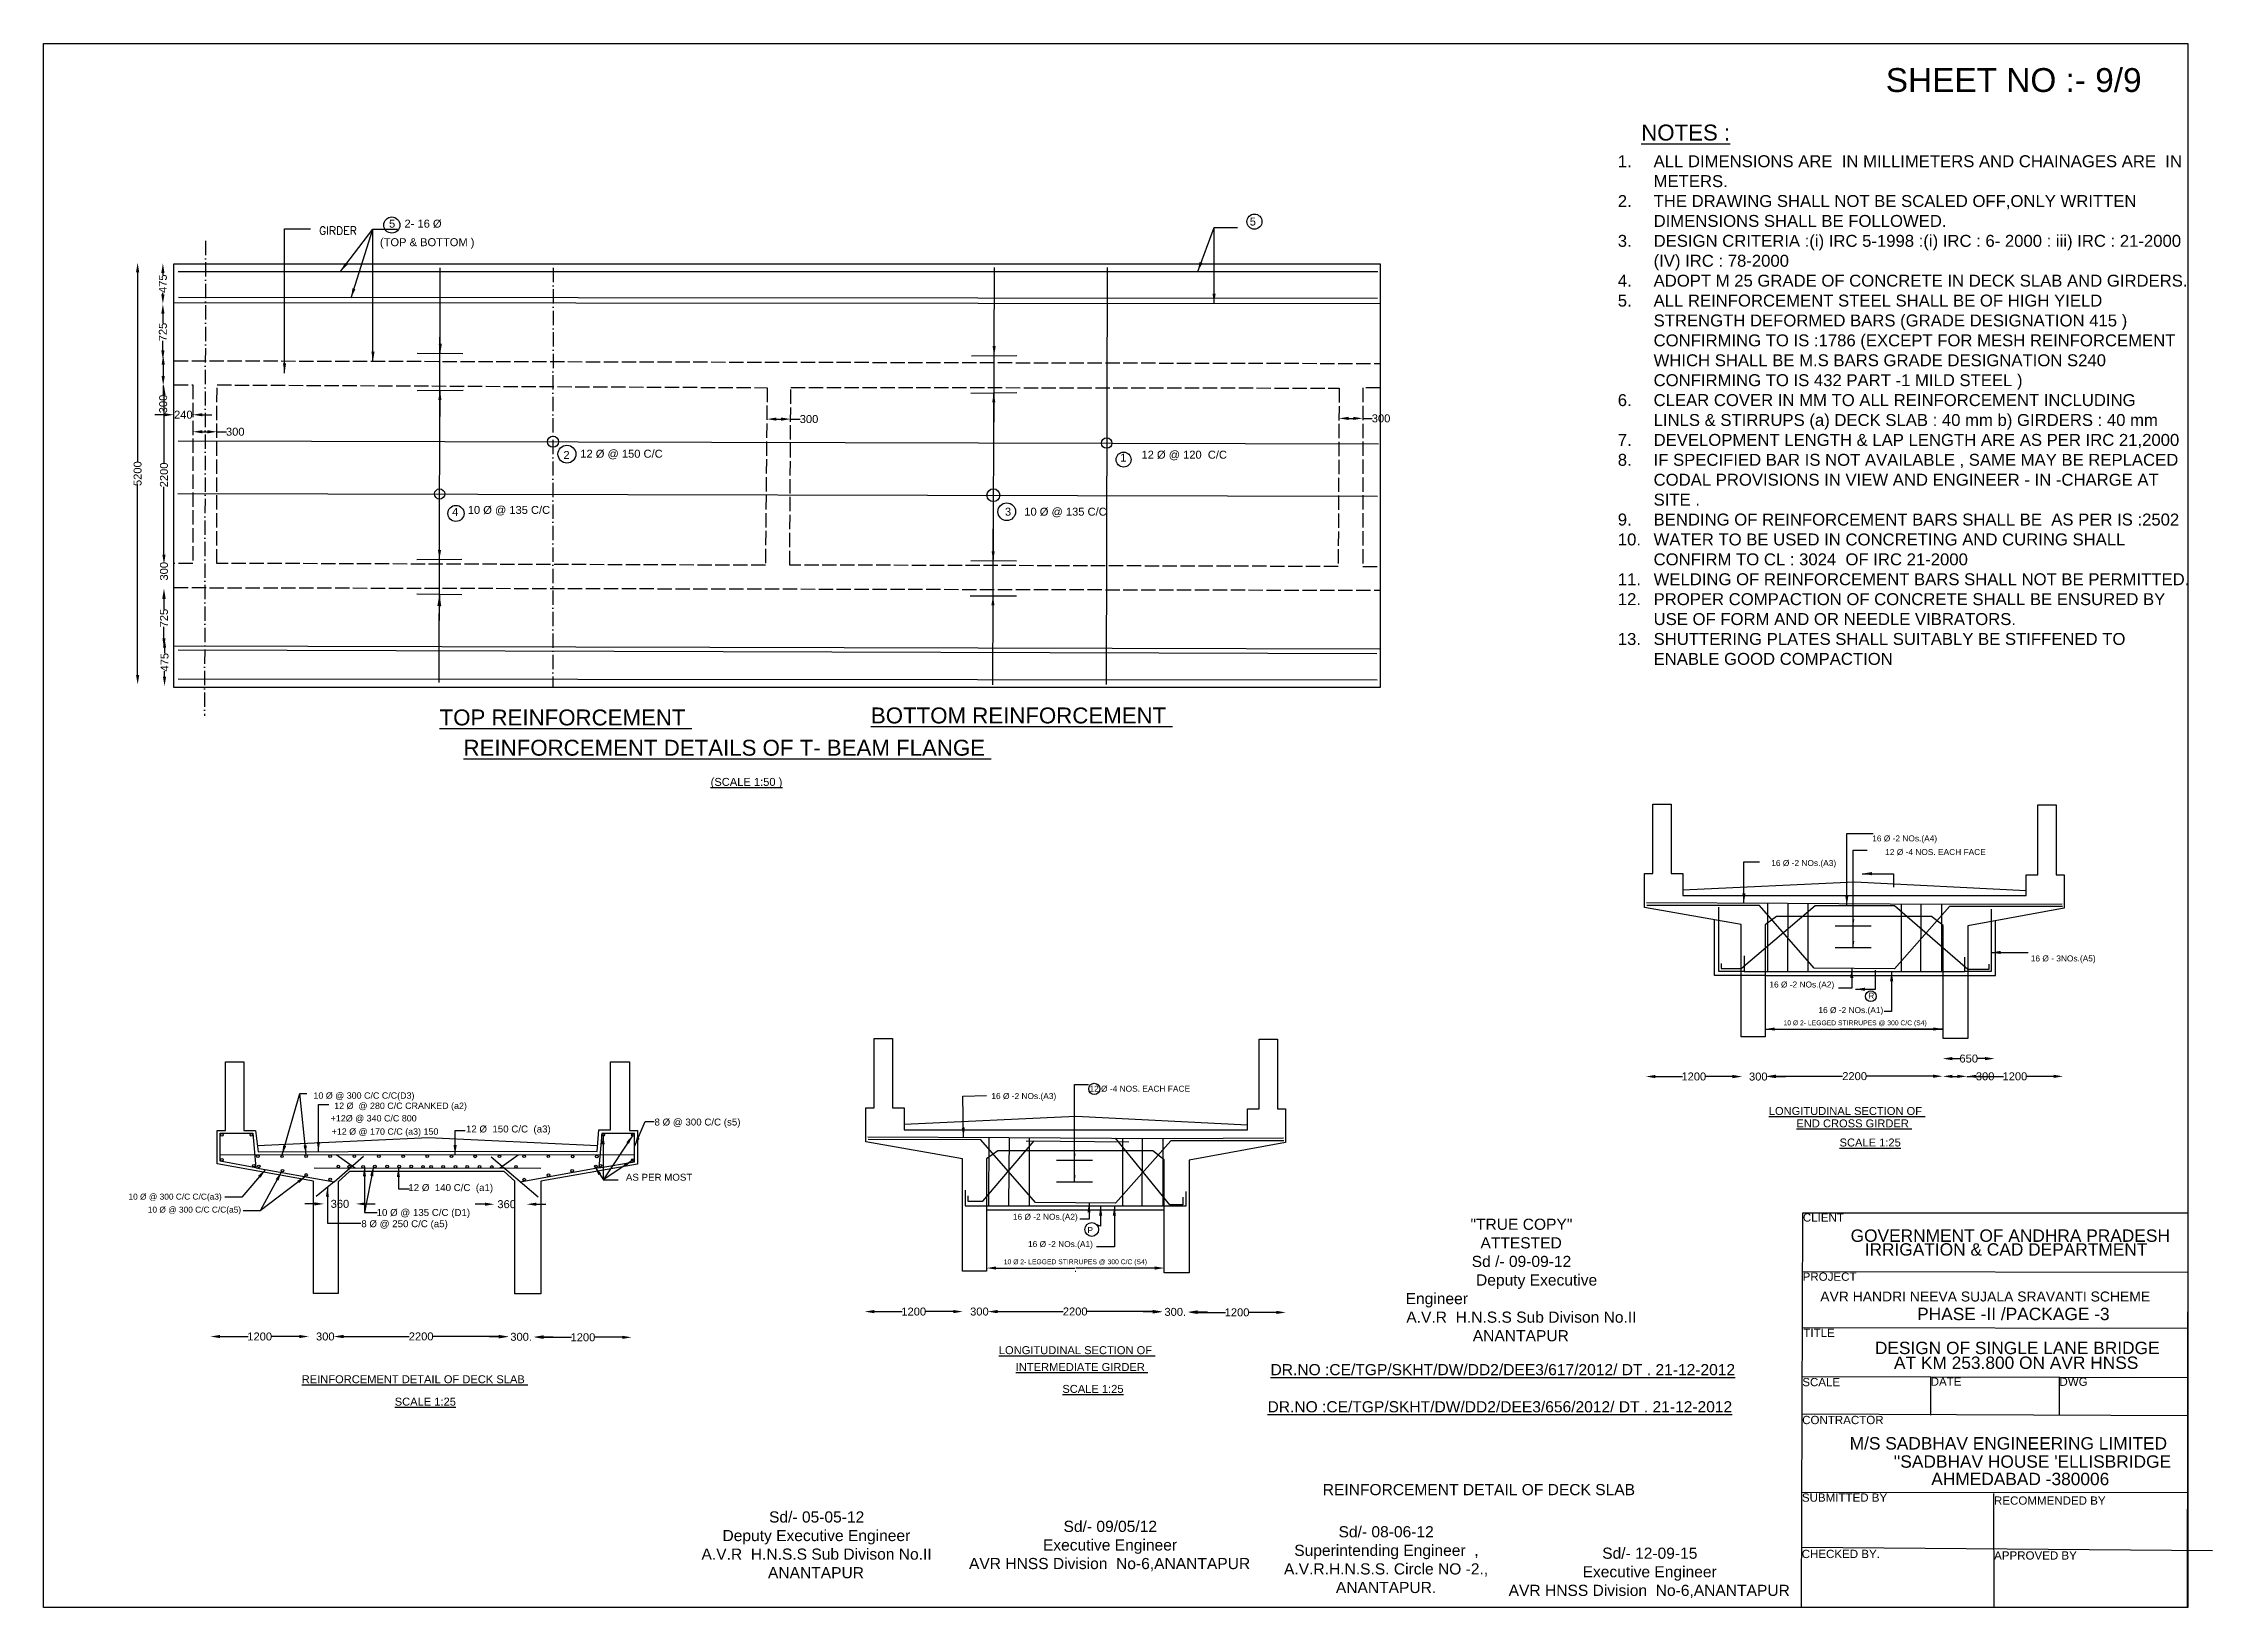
# Model space of a CAD drawing. Header units: millimetres. Extents: x 5124 to 2250965, y 2311 to 43897195.
# Drawn here: x 2223719 to 2250965, y 43877546 to 43897195 of the extents above.
import ezdxf

# ---------------------------------------------------------------- set-up
doc = ezdxf.new("R2010")
doc.units = ezdxf.units.MM
doc.header["$LTSCALE"] = 15
doc.header["$MEASUREMENT"] = 0
doc.linetypes.add('ACAD_ISO02W100', pattern=[15, 12, -3])
doc.linetypes.add('ACAD_ISO10W100', pattern=[18, 12, -3, 0, -3])
for name, color, linetype in [('DIMENSION', 7, 'Continuous'), ('DRAWING', 2, 'Continuous'), ('TEXT', 7, 'Continuous')]:
    doc.layers.add(name, color=color, linetype=linetype)
doc.styles.add('section', font='complex.shx', dxfattribs={"height": 100})
doc.styles.get("Standard").update_dxf_attribs({"font": 'arial.ttf', "height": 100})
doc.dimstyles.get("Standard").update_dxf_attribs({"dimtxt": 100, "dimasz": 100, "dimexe": 0.18, "dimexo": 0.0625, "dimgap": 0.09, "dimtad": 0, "dimdec": 0, "dimzin": 0, "dimdsep": 46, "dimtxsty": 'Standard', "dimcen": 0.09, "dimse1": 1, "dimse2": 1, "dimadec": 0, "dimazin": 0, "dimtfac": 1, "dimtdec": 0, "dimtofl": 0, "dimtmove": 0, "dimatfit": 3, "dimfxl": 1, "dimtolj": 1, "dimtzin": 0, "dimarcsym": 0})

msp = doc.modelspace()

# ---------------------------------------------------------------- texts
at = {"layer": 'DIMENSION', "color": 0}
for s, height, p in [('SHEET NO :- 9/9', 300, (2246860.4, 43896584.1)), ('%%UNOTES :', 200, (2243788.5, 43895974.7)), ('%%ULONGITUDINAL SECTION OF ', 100, (2245390.7, 43883734)), ('%%UEND CROSS GIRDER ', 100, (2245737.7, 43883578.3)), ('%%USCALE 1:25', 100, (2246279.8, 43883338.4))]:
    msp.add_text(s, height=height, dxfattribs=at).set_placement(p)
at = {"layer": 'DIMENSION', "color": 0, "insert": (2243344.2, 43895789.4), "char_height": 150, "attachment_point": 1}
msp.add_mtext_dynamic_manual_height_columns('\\pi-450,l600,t600;1.^IALL DIMENSIONS ARE  IN MILLIMETERS AND CHAINAGES ARE  IN METERS.\\P2.^ITHE DRAWING SHALL NOT BE SCALED OFF,ONLY WRITTEN DIMENSIONS SHALL BE FOLLOWED.\\P3.^IDESIGN CRITERIA :(i) IRC 5-1998 :(i) IRC : 6- 2000 : iii) IRC : 21-2000 (IV) IRC : 78-2000\\P4.^IADOPT M 25 GRADE OF CONCRETE IN DECK SLAB AND GIRDERS.\\P5.^IALL REINFORCEMENT STEEL SHALL BE OF HIGH YIELD STRENGTH DEFORMED BARS (GRADE DESIGNATION 415 ) CONFIRMING TO IS :1786 (EXCEPT FOR MESH REINFORCEMENT WHICH SHALL BE M.S BARS GRADE DESIGNATION S240 CONFIRMING TO IS 432 PART -1 MILD STEEL )\\P6.^ICLEAR COVER IN MM TO ALL REINFORCEMENT INCLUDING LINLS & STIRRUPS (a) DECK SLAB : 40 mm b) GIRDERS : 40 mm \\P7.^IDEVELOPMENT LENGTH & LAP LENGTH ARE AS PER IRC 21,2000\\P8.^IIF SPECIFIED BAR IS NOT AVAILABLE , SAME MAY BE REPLACED CODAL PROVISIONS IN VIEW AND ENGINEER - IN -CHARGE AT SITE .\\P9.^IBENDING OF REINFORCEMENT BARS SHALL BE  AS PER IS :2502\\P10.^IWATER TO BE USED IN CONCRETING AND CURING SHALL  CONFIRM TO CL : 3024  OF IRC 21-2000\\P11.^IWELDING OF REINFORCEMENT BARS SHALL NOT BE PERMITTED.\\P12.^IPROPER COMPACTION OF CONCRETE SHALL BE ENSURED BY USE OF FORM AND OR NEEDLE VIBRATORS.\\P13.^ISHUTTERING PLATES SHALL SUITABLY BE STIFFENED TO ENABLE GOOD COMPACTION ', width=7263.657, gutter_width=500, heights=[0], dxfattribs=at)
at = {"layer": 'TEXT', "color": 0, "style": 'section'}
msp.add_text('GIRDER ', height=100, dxfattribs=at).set_placement((2227180.9, 43894792.5))
at = {"layer": 'TEXT', "color": 0}
for s, height, p in [('5   2- 16 Ø', 100, (2228060.6, 43894880.2)), ('5', 100, (2238871.7, 43894906.9)), ('(TOP & BOTTOM )', 100, (2227946.6, 43894647.4)), ('12 Ø @ 150 C/C ', 100, (2230463.2, 43891990.3)), ('2', 100, (2230250.7, 43891973.9)), ('1', 100, (2237244.7, 43891940.8)), ('12 Ø @ 120  C/C ', 100, (2237512.1, 43891978.1)), ('4', 100, (2228853.5, 43891260)), ('10 Ø @ 135 C/C ', 100, (2229049.6, 43891284.1)), ('3', 100, (2235796.7, 43891262.1)), ('10 Ø @ 135 C/C', 100, (2236040, 43891262.1)), ('%%UTOP REINFORCEMENT ', 200, (2228696, 43888627.4)), ('%%UBOTTOM REINFORCEMENT ', 200, (2234113.2, 43888652.5)), ('%%UREINFORCEMENT DETAILS OF T- BEAM FLANGE ', 200, (2228996.6, 43888247.2)), ('%%U(SCALE 1:50 )', 100, (2232100.3, 43887867.9)), ('16 Ø -2 NOs.(A4)', 75, (2246689.9, 43887170.2)), ('16 Ø -2 NOs.(A3)', 75, (2245422.1, 43886861.2)), ('12 Ø -4 NOS. EACH FACE ', 75, (2246852.9, 43886999.3)), ('16 Ø - 3NOs.(A5)', 75, (2248681.5, 43885662.8)), ('16 Ø -2 NOs.(A2)', 75, (2245398.2, 43885335.3)), ('16 Ø -2 NOs.(A1)', 75, (2246013.9, 43885013.8)), ('R', 75, (2246640.6, 43885194.2)), ('10 Ø 2- LEGGED STIRRUPES @ 300 C/C (S4)', 60.779, (2245576, 43884861)), ('10 Ø @ 300 C/C C/C(D3) ', 80, (2227111.5, 43883938.2)), ('16 Ø -2 NOs.(A3)', 75, (2235625.9, 43883933.8)), ('12 Ø -4 NOS. EACH FACE ', 75, (2236858.5, 43884026.6)), ('+12Ø @ 340 C/C 800', 80, (2227328.1, 43883652.5)), ('12 Ø  @ 280 C/C CRANKED (a2)', 80, (2227372.7, 43883809.8)), ('8 Ø @ 300 C/C (s5) ', 87.363, (2231395, 43883601.6)), ('+12 Ø @ 170 C/C (a3) 150 ', 80, (2227339.8, 43883485.7)), ('12 Ø  150 C/C  (a3)', 87.363, (2229026.7, 43883514.3)), ('12 Ø  140 C/C  (a1)', 87.363, (2228303.2, 43882778)), ('AS PER MOST ', 87.363, (2231036, 43882908)), ('10 Ø @ 300 C/C C/C(a3) ', 75, (2224787.7, 43882670.8)), ('10 Ø @ 300 C/C C/C(a5) ', 75, (2225030.6, 43882507.5)), ('10 Ø @ 135 C/C (D1) ', 87.363, (2227904.2, 43882465.5)), ('8 Ø @ 250 C/C (a5) ', 87.363, (2227712.5, 43882324.3)), ('16 Ø -2 NOs.(A2)', 75, (2235896.3, 43882417.7)), ('P', 75, (2236832.7, 43882250.6)), ('CLIENT ', 103.77, (2245818.9, 43882394.8)), ('GOVERNMENT OF ANDHRA PRADESH ', 155.659, (2246418.5, 43882140.4)), ('16 Ø -2 NOs.(A1)', 75, (2236086.5, 43882074.7)), ('IRRIGATION & CAD DEPARTMENT ', 155.659, (2246595, 43881967)), ('10 Ø 2- LEGGED STIRRUPES @ 300 C/C (S4)', 60.779, (2235782, 43881859.5)), ('PROJECT ', 103.77, (2245816.3, 43881651.1)), ('AVR HANDRI NEEVA SUJALA SRAVANTI SCHEME ', 125, (2246037.4, 43881391.1)), ('PHASE -II /PACKAGE -3', 155.659, (2247254.6, 43881156.9)), ('TITLE ', 103.77, (2245824.6, 43880945.5)), ('%%ULONGITUDINAL SECTION OF ', 100, (2235719.9, 43880729.7)), ('DESIGN OF SINGLE LANE BRIDGE ', 155.659, (2246723.3, 43880730.2)), ('AT KM 253.800 ON AVR HNSS', 155.659, (2246963.2, 43880544.2)), ('%%UREINFORCEMENT DETAIL OF DECK SLAB ', 100, (2226963.9, 43880364.3)), ('%%UINTERMEDIATE GIRDER ', 100, (2235932.3, 43880517.6)), ('%%UDR.NO :CE/TGP/SKHT/DW/DD2/DEE3/617/2012/ DT . 21-12-2012', 139.987, (2239132.5, 43880465)), ('SCALE ', 103.77, (2245811.7, 43880326.8)), ('DATE ', 103.77, (2247424.2, 43880332.9)), ('DWG', 103.77, (2249041.9, 43880331.5)), ('%%USCALE 1:25', 100, (2228132.2, 43880082.8)), ('%%USCALE 1:25', 100, (2236517.7, 43880243.1)), ('%%UDR.NO :CE/TGP/SKHT/DW/DD2/DEE3/656/2012/ DT . 21-12-2012', 139.987, (2239095.3, 43879998.8)), ('CONTRACTOR', 103.77, (2245810.1, 43879850.6)), ('M/S SADBHAV ENGINEERING LIMITED ', 155.659, (2246406.5, 43879531.5)), ("''SADBHAV HOUSE 'ELLISBRIDGE ", 155.659, (2246960, 43879302.9)), ('REINFORCEMENT DETAIL OF DECK SLAB ', 139.987, (2239788.7, 43878958.1)), ('AHMEDABAD -380006', 155.659, (2247431.6, 43879083.9)), ('SUBMITTED BY ', 103.772, (2245806.7, 43878876.1)), ('RECOMMENDED BY', 103.772, (2248219.7, 43878838.3)), ('CHECKED BY.', 103.772, (2245804.2, 43878168.3)), ('APPROVED BY ', 103.772, (2248221, 43878148.8))]:
    msp.add_text(s, height=height, dxfattribs=at).set_placement(p)
at = {"layer": 'TEXT', "color": 0, "char_height": 140, "attachment_point": 1}
for s, insert, width in [('\\A1;\\pi814.75;"TRUE COPY" \\P\\pi940.09;ATTESTED  \\P\\pi830.03;{\\C256;Sd /- 09-09-12\\P\\pi237.51; }Deputy Executive Engineer  \\P\\pi8.7928;A.V.R  H.N.S.S Sub Divison No.II \\P\\pi843.73;ANANTAPUR ', (2240829.4, 43882431.2), 2891.215), ('\\pi857.2;Sd/- 05-05-12\\P\\pi272.22;Deputy Executive Engineer  \\P\\pi8.7928;A.V.R  H.N.S.S Sub Divison No.II \\P\\pi843.73;ANANTAPUR ', (2231976.6, 43878754.6), 2891.215), ('\\pi1187.9;Sd/- 09/05/12\\P\\pi929.32;Executive Engineer\\P\\pi0.7;AVR HNSS Division  No-6,ANANTAPUR ', (2235344.5, 43878636.3), 3531.004), ('\\pi685.95;Sd/- 08-06-12\\P\\pi129.43;Superintending Engineer  , \\P\\pi0.7;A.V.R.H.N.S.S. Circle NO -2., \\P\\pi652.57;ANANTAPUR.', (2239300.9, 43878568.8), 2548.712), ('\\pi1175.9;Sd/- 12-09-15\\P\\pi929.32;Executive Engineer\\P\\pi0.7;AVR HNSS Division  No-6,ANANTAPUR ', (2242122.6, 43878299.3), 3531.004)]:
    msp.add_mtext(s, dxfattribs=dict(at, insert=insert, width=width))

# ---------------------------------------------------------------- blocks, each defined once
blk = doc.blocks.new('*D4')
at = {"layer": 'Defpoints', "color": 0, "transparency": 16777216}
for p in [(2243845, 43884210), (2245054, 43884217), (2245054, 43884210)]:
    blk.add_point(p, dxfattribs=at)
at = {"layer": 'DIMENSION', "color": 0, "lineweight": -2, "transparency": 16777216}
for p, q in [((2243965, 43884217), (2244305, 43884217)), ((2244934, 43884217), (2244594, 43884217))]:
    blk.add_line(p, q, dxfattribs=at)
at = {"layer": 'DIMENSION', "color": 0, "transparency": 16777216}
for points in [[(2243965, 43884237), (2243965, 43884197), (2243845, 43884217)], [(2244934, 43884237), (2244934, 43884197), (2245054, 43884217)]]:
    blk.add_solid(points, dxfattribs=at)
at = {"layer": 'DIMENSION', "color": 0, "transparency": 16777216, "insert": (2244449, 43884217), "char_height": 100, "attachment_point": 5}
blk.add_mtext('\\A1;1200', dxfattribs=at)
blk = doc.blocks.new('*D5')
at = {"layer": 'Defpoints', "color": 0, "transparency": 16777216}
for p in [(2245054, 43884210), (2245362, 43884216), (2245362, 43884210)]:
    blk.add_point(p, dxfattribs=at)
at = {"layer": 'DIMENSION', "color": 0, "lineweight": -2, "transparency": 16777216}
for p, q in [((2244934, 43884216), (2244814, 43884216)), ((2245482, 43884216), (2245602, 43884216))]:
    blk.add_line(p, q, dxfattribs=at)
at = {"layer": 'DIMENSION', "color": 0, "transparency": 16777216}
for points in [[(2244934, 43884236), (2244934, 43884196), (2245054, 43884216)], [(2245482, 43884236), (2245482, 43884196), (2245362, 43884216)]]:
    blk.add_solid(points, dxfattribs=at)
at = {"layer": 'DIMENSION', "color": 0, "transparency": 16777216, "insert": (2245259, 43884216), "char_height": 100, "attachment_point": 5}
blk.add_mtext('\\A1;300', dxfattribs=at)
blk = doc.blocks.new('*D6')
at = {"layer": 'Defpoints', "color": 0, "transparency": 16777216}
for p in [(2245362, 43884216), (2247575, 43884221), (2247575, 43884216)]:
    blk.add_point(p, dxfattribs=at)
at = {"layer": 'DIMENSION', "color": 0, "lineweight": -2, "transparency": 16777216}
for p, q in [((2245482, 43884221), (2246318, 43884221)), ((2247455, 43884221), (2246619, 43884221))]:
    blk.add_line(p, q, dxfattribs=at)
at = {"layer": 'DIMENSION', "color": 0, "transparency": 16777216}
for points in [[(2245482, 43884241), (2245482, 43884201), (2245362, 43884221)], [(2247455, 43884241), (2247455, 43884201), (2247575, 43884221)]]:
    blk.add_solid(points, dxfattribs=at)
at = {"layer": 'DIMENSION', "color": 0, "transparency": 16777216, "insert": (2246469, 43884221), "char_height": 100, "attachment_point": 5}
blk.add_mtext('\\A1;2200', dxfattribs=at)
blk = doc.blocks.new('*D7')
at = {"layer": 'Defpoints', "color": 0, "transparency": 16777216}
for p in [(2247575, 43884216), (2247877, 43884219), (2247877, 43884216)]:
    blk.add_point(p, dxfattribs=at)
at = {"layer": 'DIMENSION', "color": 0, "lineweight": -2, "transparency": 16777216}
for p, q in [((2247695, 43884219), (2247757, 43884219)), ((2247877, 43884219), (2247997, 43884219))]:
    blk.add_line(p, q, dxfattribs=at)
at = {"layer": 'DIMENSION', "color": 0, "transparency": 16777216}
for points in [[(2247695, 43884239), (2247695, 43884199), (2247575, 43884219)], [(2247757, 43884239), (2247757, 43884199), (2247877, 43884219)]]:
    blk.add_solid(points, dxfattribs=at)
at = {"layer": 'DIMENSION', "color": 0, "transparency": 16777216, "insert": (2248108, 43884219), "char_height": 100, "attachment_point": 5}
blk.add_mtext('\\A1;300', dxfattribs=at)
blk = doc.blocks.new('*D8')
at = {"layer": 'Defpoints', "color": 0, "transparency": 16777216}
for p in [(2247877, 43884219), (2249087, 43884219), (2249087, 43884219)]:
    blk.add_point(p, dxfattribs=at)
at = {"layer": 'DIMENSION', "color": 0, "lineweight": -2, "transparency": 16777216}
for p, q in [((2247997, 43884219), (2248337, 43884219)), ((2248967, 43884219), (2248627, 43884219))]:
    blk.add_line(p, q, dxfattribs=at)
at = {"layer": 'DIMENSION', "color": 0, "transparency": 16777216}
for points in [[(2247997, 43884239), (2247997, 43884199), (2247877, 43884219)], [(2248967, 43884239), (2248967, 43884199), (2249087, 43884219)]]:
    blk.add_solid(points, dxfattribs=at)
at = {"layer": 'DIMENSION', "color": 0, "transparency": 16777216, "insert": (2248482, 43884219), "char_height": 100, "attachment_point": 5}
blk.add_mtext('\\A1;1200', dxfattribs=at)
blk = doc.blocks.new('*D9')
at = {"layer": 'Defpoints', "color": 0, "transparency": 16777216}
for p in [(2247575, 43884444), (2248228, 43884444), (2248228, 43884442)]:
    blk.add_point(p, dxfattribs=at)
at = {"layer": 'DIMENSION', "color": 0, "lineweight": -2, "transparency": 16777216}
for p, q in [((2247695, 43884442), (2247791, 43884442)), ((2248108, 43884442), (2248012, 43884442))]:
    blk.add_line(p, q, dxfattribs=at)
at = {"layer": 'DIMENSION', "color": 0, "transparency": 16777216}
for points in [[(2247695, 43884462), (2247695, 43884422), (2247575, 43884442)], [(2248108, 43884462), (2248108, 43884422), (2248228, 43884442)]]:
    blk.add_solid(points, dxfattribs=at)
at = {"layer": 'DIMENSION', "color": 0, "transparency": 16777216, "insert": (2247902, 43884442), "char_height": 100, "attachment_point": 5}
blk.add_mtext('\\A1;650', dxfattribs=at)
blk = doc.blocks.new('*D10')
at = {"layer": 'Defpoints', "color": 0, "transparency": 16777216}
for p in [(2234035, 43881264), (2235268, 43881264), (2235268, 43881264)]:
    blk.add_point(p, dxfattribs=at)
at = {"layer": 'DIMENSION', "color": 0, "lineweight": -2, "transparency": 16777216}
for p, q in [((2234155, 43881264), (2234507, 43881264)), ((2235148, 43881264), (2234796, 43881264))]:
    blk.add_line(p, q, dxfattribs=at)
at = {"layer": 'DIMENSION', "color": 0, "transparency": 16777216}
for points in [[(2234155, 43881284), (2234155, 43881244), (2234035, 43881264)], [(2235148, 43881284), (2235148, 43881244), (2235268, 43881264)]]:
    blk.add_solid(points, dxfattribs=at)
at = {"layer": 'DIMENSION', "color": 0, "transparency": 16777216, "insert": (2234651, 43881264), "char_height": 100, "attachment_point": 5}
blk.add_mtext('\\A1;1200', dxfattribs=at)
blk = doc.blocks.new('*D11')
at = {"layer": 'Defpoints', "color": 0, "transparency": 16777216}
for p in [(2235268, 43881264), (2235578, 43881264), (2235578, 43881264)]:
    blk.add_point(p, dxfattribs=at)
at = {"layer": 'DIMENSION', "color": 0, "lineweight": -2, "transparency": 16777216}
for p, q in [((2235148, 43881264), (2235028, 43881264)), ((2235698, 43881264), (2235818, 43881264))]:
    blk.add_line(p, q, dxfattribs=at)
at = {"layer": 'DIMENSION', "color": 0, "transparency": 16777216}
for points in [[(2235148, 43881284), (2235148, 43881244), (2235268, 43881264)], [(2235698, 43881284), (2235698, 43881244), (2235578, 43881264)]]:
    blk.add_solid(points, dxfattribs=at)
at = {"layer": 'DIMENSION', "color": 0, "transparency": 16777216, "insert": (2235476, 43881264), "char_height": 100, "attachment_point": 5}
blk.add_mtext('\\A1;300', dxfattribs=at)
blk = doc.blocks.new('*D12')
at = {"layer": 'Defpoints', "color": 0, "transparency": 16777216}
for p in [(2235586, 43881265), (2237773, 43881265), (2237773, 43881265)]:
    blk.add_point(p, dxfattribs=at)
at = {"layer": 'DIMENSION', "color": 0, "lineweight": -2, "transparency": 16777216}
for p, q in [((2235706, 43881265), (2236529, 43881265)), ((2237653, 43881265), (2236830, 43881265))]:
    blk.add_line(p, q, dxfattribs=at)
at = {"layer": 'DIMENSION', "color": 0, "transparency": 16777216}
for points in [[(2235706, 43881285), (2235706, 43881245), (2235586, 43881265)], [(2237653, 43881285), (2237653, 43881245), (2237773, 43881265)]]:
    blk.add_solid(points, dxfattribs=at)
at = {"layer": 'DIMENSION', "color": 0, "transparency": 16777216, "insert": (2236679, 43881265), "char_height": 100, "attachment_point": 5}
blk.add_mtext('\\A1;2200', dxfattribs=at)
blk = doc.blocks.new('*D13')
at = {"layer": 'Defpoints', "color": 0, "transparency": 16777216}
for p in [(2237773, 43881265), (2238099, 43881265), (2238099, 43881260)]:
    blk.add_point(p, dxfattribs=at)
at = {"layer": 'DIMENSION', "color": 0, "lineweight": -2, "transparency": 16777216}
for p, q in [((2237653, 43881260), (2237533, 43881260)), ((2238219, 43881260), (2238339, 43881260))]:
    blk.add_line(p, q, dxfattribs=at)
at = {"layer": 'DIMENSION', "color": 0, "transparency": 16777216}
for points in [[(2237653, 43881280), (2237653, 43881240), (2237773, 43881260)], [(2238219, 43881280), (2238219, 43881240), (2238099, 43881260)]]:
    blk.add_solid(points, dxfattribs=at)
at = {"layer": 'DIMENSION', "color": 0, "transparency": 16777216, "insert": (2237936, 43881260), "char_height": 100, "attachment_point": 5}
blk.add_mtext('\\A1;300.', dxfattribs=at)
blk = doc.blocks.new('*D14')
at = {"layer": 'Defpoints', "color": 0, "transparency": 16777216}
for p in [(2238099, 43881260), (2239324, 43881260), (2239324, 43881254)]:
    blk.add_point(p, dxfattribs=at)
at = {"layer": 'DIMENSION', "color": 0, "lineweight": -2, "transparency": 16777216}
for p, q in [((2238219, 43881254), (2238567, 43881254)), ((2239204, 43881254), (2238856, 43881254))]:
    blk.add_line(p, q, dxfattribs=at)
at = {"layer": 'DIMENSION', "color": 0, "transparency": 16777216}
for points in [[(2238219, 43881274), (2238219, 43881234), (2238099, 43881254)], [(2239204, 43881274), (2239204, 43881234), (2239324, 43881254)]]:
    blk.add_solid(points, dxfattribs=at)
at = {"layer": 'DIMENSION', "color": 0, "transparency": 16777216, "insert": (2238712, 43881254), "char_height": 100, "attachment_point": 5}
blk.add_mtext('\\A1;1200', dxfattribs=at)
blk = doc.blocks.new('*D15')
at = {"layer": 'Defpoints', "color": 0, "transparency": 16777216}
for p in [(2225819, 43880951), (2227052, 43880951), (2227052, 43880951)]:
    blk.add_point(p, dxfattribs=at)
at = {"layer": 'DIMENSION', "color": 0, "lineweight": -2, "transparency": 16777216}
for p, q in [((2225939, 43880951), (2226291, 43880951)), ((2226932, 43880951), (2226580, 43880951))]:
    blk.add_line(p, q, dxfattribs=at)
at = {"layer": 'DIMENSION', "color": 0, "transparency": 16777216}
for points in [[(2225939, 43880971), (2225939, 43880931), (2225819, 43880951)], [(2226932, 43880971), (2226932, 43880931), (2227052, 43880951)]]:
    blk.add_solid(points, dxfattribs=at)
at = {"layer": 'DIMENSION', "color": 0, "transparency": 16777216, "insert": (2226436, 43880951), "char_height": 100, "attachment_point": 5}
blk.add_mtext('\\A1;1200', dxfattribs=at)
blk = doc.blocks.new('*D16')
at = {"layer": 'Defpoints', "color": 0, "transparency": 16777216}
for p in [(2227052, 43880951), (2227362, 43880951), (2227362, 43880951)]:
    blk.add_point(p, dxfattribs=at)
at = {"layer": 'DIMENSION', "color": 0, "lineweight": -2, "transparency": 16777216}
for p, q in [((2226932, 43880951), (2226812, 43880951)), ((2227482, 43880951), (2227602, 43880951))]:
    blk.add_line(p, q, dxfattribs=at)
at = {"layer": 'DIMENSION', "color": 0, "transparency": 16777216}
for points in [[(2226932, 43880971), (2226932, 43880931), (2227052, 43880951)], [(2227482, 43880971), (2227482, 43880931), (2227362, 43880951)]]:
    blk.add_solid(points, dxfattribs=at)
at = {"layer": 'DIMENSION', "color": 0, "transparency": 16777216, "insert": (2227260, 43880951), "char_height": 100, "attachment_point": 5}
blk.add_mtext('\\A1;300', dxfattribs=at)
blk = doc.blocks.new('*D17')
at = {"layer": 'Defpoints', "color": 0, "transparency": 16777216}
for p in [(2227370, 43880952), (2229557, 43880952), (2229557, 43880952)]:
    blk.add_point(p, dxfattribs=at)
at = {"layer": 'DIMENSION', "color": 0, "lineweight": -2, "transparency": 16777216}
for p, q in [((2227490, 43880952), (2228314, 43880952)), ((2229437, 43880952), (2228614, 43880952))]:
    blk.add_line(p, q, dxfattribs=at)
at = {"layer": 'DIMENSION', "color": 0, "transparency": 16777216}
for points in [[(2227490, 43880972), (2227490, 43880932), (2227370, 43880952)], [(2229437, 43880972), (2229437, 43880932), (2229557, 43880952)]]:
    blk.add_solid(points, dxfattribs=at)
at = {"layer": 'DIMENSION', "color": 0, "transparency": 16777216, "insert": (2228464, 43880952), "char_height": 100, "attachment_point": 5}
blk.add_mtext('\\A1;2200', dxfattribs=at)
blk = doc.blocks.new('*D18')
at = {"layer": 'Defpoints', "color": 0, "transparency": 16777216}
for p in [(2229557, 43880952), (2229883, 43880952), (2229883, 43880947)]:
    blk.add_point(p, dxfattribs=at)
at = {"layer": 'DIMENSION', "color": 0, "lineweight": -2, "transparency": 16777216}
for p, q in [((2229437, 43880947), (2229317, 43880947)), ((2230003, 43880947), (2230123, 43880947))]:
    blk.add_line(p, q, dxfattribs=at)
at = {"layer": 'DIMENSION', "color": 0, "transparency": 16777216}
for points in [[(2229437, 43880967), (2229437, 43880927), (2229557, 43880947)], [(2230003, 43880967), (2230003, 43880927), (2229883, 43880947)]]:
    blk.add_solid(points, dxfattribs=at)
at = {"layer": 'DIMENSION', "color": 0, "transparency": 16777216, "insert": (2229720, 43880947), "char_height": 100, "attachment_point": 5}
blk.add_mtext('\\A1;300.', dxfattribs=at)
blk = doc.blocks.new('*D19')
at = {"layer": 'Defpoints', "color": 0, "transparency": 16777216}
for p in [(2229883, 43880947), (2231109, 43880947), (2231109, 43880941)]:
    blk.add_point(p, dxfattribs=at)
at = {"layer": 'DIMENSION', "color": 0, "lineweight": -2, "transparency": 16777216}
for p, q in [((2230003, 43880941), (2230352, 43880941)), ((2230989, 43880941), (2230641, 43880941))]:
    blk.add_line(p, q, dxfattribs=at)
at = {"layer": 'DIMENSION', "color": 0, "transparency": 16777216}
for points in [[(2230003, 43880961), (2230003, 43880921), (2229883, 43880941)], [(2230989, 43880961), (2230989, 43880921), (2231109, 43880941)]]:
    blk.add_solid(points, dxfattribs=at)
at = {"layer": 'DIMENSION', "color": 0, "transparency": 16777216, "insert": (2230496, 43880941), "char_height": 100, "attachment_point": 5}
blk.add_mtext('\\A1;1200', dxfattribs=at)
blk = doc.blocks.new('*D20')
at = {"layer": 'Defpoints', "color": 0, "transparency": 16777216}
for p in [(2227243, 43882603), (2227645, 43882617), (2227645, 43882617)]:
    blk.add_point(p, dxfattribs=at)
at = {"layer": 'DIMENSION', "color": 0, "lineweight": -2, "transparency": 16777216}
for p, q in [((2227123, 43882617), (2227003, 43882617)), ((2227765, 43882617), (2227885, 43882617))]:
    blk.add_line(p, q, dxfattribs=at)
at = {"layer": 'DIMENSION', "color": 0, "transparency": 16777216}
for points in [[(2227123, 43882637), (2227123, 43882597), (2227243, 43882617)], [(2227765, 43882637), (2227765, 43882597), (2227645, 43882617)]]:
    blk.add_solid(points, dxfattribs=at)
at = {"layer": 'DIMENSION', "color": 0, "transparency": 16777216, "insert": (2227444, 43882617), "char_height": 100, "attachment_point": 5}
blk.add_mtext('\\A1;360', dxfattribs=at)
blk = doc.blocks.new('*D21')
at = {"layer": 'Defpoints', "color": 0, "transparency": 16777216}
for p in [(2229384, 43882596), (2229789, 43882620), (2229789, 43882613)]:
    blk.add_point(p, dxfattribs=at)
at = {"layer": 'DIMENSION', "color": 0, "lineweight": -2, "transparency": 16777216}
for p, q in [((2229264, 43882613), (2229144, 43882613)), ((2229909, 43882613), (2230029, 43882613))]:
    blk.add_line(p, q, dxfattribs=at)
at = {"layer": 'DIMENSION', "color": 0, "transparency": 16777216}
for points in [[(2229264, 43882633), (2229264, 43882593), (2229384, 43882613)], [(2229909, 43882633), (2229909, 43882593), (2229789, 43882613)]]:
    blk.add_solid(points, dxfattribs=at)
at = {"layer": 'DIMENSION', "color": 0, "transparency": 16777216, "insert": (2229538, 43882613), "char_height": 100, "attachment_point": 5}
blk.add_mtext('\\A1;360', dxfattribs=at)
blk = doc.blocks.new('*D22')
at = {"layer": 'Defpoints', "color": 0, "transparency": 16777216}
for p in [(2225234, 43894431), (2225220, 43893921), (2225224, 43893921)]:
    blk.add_point(p, dxfattribs=at)
at = {"layer": 'DIMENSION', "color": 0, "lineweight": -2, "transparency": 16777216}
for p, q in [((2225220, 43894311), (2225220, 43894289)), ((2225220, 43894041), (2225220, 43894063))]:
    blk.add_line(p, q, dxfattribs=at)
at = {"layer": 'DIMENSION', "color": 0, "transparency": 16777216}
for points in [[(2225200, 43894311), (2225240, 43894311), (2225220, 43894431)], [(2225200, 43894041), (2225240, 43894041), (2225220, 43893921)]]:
    blk.add_solid(points, dxfattribs=at)
at = {"layer": 'DIMENSION', "color": 0, "transparency": 16777216, "insert": (2225220, 43894176), "char_height": 100, "attachment_point": 5, "rotation": 90}
blk.add_mtext('\\A1;475', dxfattribs=at)
blk = doc.blocks.new('*D23')
at = {"layer": 'Defpoints', "color": 0, "transparency": 16777216}
for p in [(2225220, 43893921), (2225220, 43893218), (2225220, 43893218)]:
    blk.add_point(p, dxfattribs=at)
at = {"layer": 'DIMENSION', "color": 0, "lineweight": -2, "transparency": 16777216}
for p, q in [((2225220, 43893801), (2225220, 43893680)), ((2225220, 43893338), (2225220, 43893459))]:
    blk.add_line(p, q, dxfattribs=at)
at = {"layer": 'DIMENSION', "color": 0, "transparency": 16777216}
for points in [[(2225200, 43893801), (2225240, 43893801), (2225220, 43893921)], [(2225200, 43893338), (2225240, 43893338), (2225220, 43893218)]]:
    blk.add_solid(points, dxfattribs=at)
at = {"layer": 'DIMENSION', "color": 0, "transparency": 16777216, "insert": (2225220, 43893569), "char_height": 100, "attachment_point": 5, "rotation": 90}
blk.add_mtext('\\A1;725', dxfattribs=at)
blk = doc.blocks.new('*D24')
at = {"layer": 'Defpoints', "color": 0, "transparency": 16777216}
for p in [(2225210, 43893278), (2225210, 43892896), (2225224, 43892896)]:
    blk.add_point(p, dxfattribs=at)
at = {"layer": 'DIMENSION', "color": 0, "lineweight": -2, "transparency": 16777216}
for p, q in [((2225224, 43893158), (2225224, 43893016)), ((2225224, 43892896), (2225224, 43892776))]:
    blk.add_line(p, q, dxfattribs=at)
at = {"layer": 'DIMENSION', "color": 0, "transparency": 16777216}
for points in [[(2225204, 43893158), (2225244, 43893158), (2225224, 43893278)], [(2225204, 43893016), (2225244, 43893016), (2225224, 43892896)]]:
    blk.add_solid(points, dxfattribs=at)
at = {"layer": 'DIMENSION', "color": 0, "transparency": 16777216, "insert": (2225224, 43892665), "char_height": 100, "attachment_point": 5, "rotation": 90}
blk.add_mtext('\\A1;300', dxfattribs=at)
blk = doc.blocks.new('*D25')
at = {"layer": 'Defpoints', "color": 0, "transparency": 16777216}
for p in [(2225224, 43892896), (2225224, 43890652), (2225234, 43890652)]:
    blk.add_point(p, dxfattribs=at)
at = {"layer": 'DIMENSION', "color": 0, "lineweight": -2, "transparency": 16777216}
for p, q in [((2225234, 43892776), (2225234, 43891924)), ((2225234, 43890772), (2225234, 43891624))]:
    blk.add_line(p, q, dxfattribs=at)
at = {"layer": 'DIMENSION', "color": 0, "transparency": 16777216}
for points in [[(2225214, 43892776), (2225254, 43892776), (2225234, 43892896)], [(2225214, 43890772), (2225254, 43890772), (2225234, 43890652)]]:
    blk.add_solid(points, dxfattribs=at)
at = {"layer": 'DIMENSION', "color": 0, "transparency": 16777216, "insert": (2225234, 43891774), "char_height": 100, "attachment_point": 5, "rotation": 90}
blk.add_mtext('\\A1;2200', dxfattribs=at)
blk = doc.blocks.new('*D26')
at = {"layer": 'Defpoints', "color": 0, "transparency": 16777216}
for p in [(2225234, 43890652), (2225234, 43890337), (2225234, 43890337)]:
    blk.add_point(p, dxfattribs=at)
at = {"layer": 'DIMENSION', "color": 0, "lineweight": -2, "transparency": 16777216}
for p, q in [((2225234, 43890772), (2225234, 43890892)), ((2225234, 43890217), (2225234, 43890097))]:
    blk.add_line(p, q, dxfattribs=at)
at = {"layer": 'DIMENSION', "color": 0, "transparency": 16777216}
for points in [[(2225214, 43890772), (2225254, 43890772), (2225234, 43890652)], [(2225214, 43890217), (2225254, 43890217), (2225234, 43890337)]]:
    blk.add_solid(points, dxfattribs=at)
at = {"layer": 'DIMENSION', "color": 0, "transparency": 16777216, "insert": (2225234, 43890564), "char_height": 100, "attachment_point": 5, "rotation": 90}
blk.add_mtext('\\A1;300', dxfattribs=at)
blk = doc.blocks.new('*D27')
at = {"layer": 'Defpoints', "color": 0, "transparency": 16777216}
for p in [(2225236, 43890348), (2225234, 43889602), (2225236, 43889602)]:
    blk.add_point(p, dxfattribs=at)
at = {"layer": 'DIMENSION', "color": 0, "lineweight": -2, "transparency": 16777216}
for p, q in [((2225234, 43890228), (2225234, 43890085)), ((2225234, 43889722), (2225234, 43889864))]:
    blk.add_line(p, q, dxfattribs=at)
at = {"layer": 'DIMENSION', "color": 0, "transparency": 16777216}
for points in [[(2225214, 43890228), (2225254, 43890228), (2225234, 43890348)], [(2225214, 43889722), (2225254, 43889722), (2225234, 43889602)]]:
    blk.add_solid(points, dxfattribs=at)
at = {"layer": 'DIMENSION', "color": 0, "transparency": 16777216, "insert": (2225234, 43889975), "char_height": 100, "attachment_point": 5, "rotation": 90}
blk.add_mtext('\\A1;725', dxfattribs=at)
blk = doc.blocks.new('*D28')
at = {"layer": 'Defpoints', "color": 0, "transparency": 16777216}
for p in [(2225214, 43889722), (2225214, 43889120), (2225241, 43889120)]:
    blk.add_point(p, dxfattribs=at)
at = {"layer": 'DIMENSION', "color": 0, "lineweight": -2, "transparency": 16777216}
for p, q in [((2225241, 43889602), (2225241, 43889534)), ((2225241, 43889240), (2225241, 43889308))]:
    blk.add_line(p, q, dxfattribs=at)
at = {"layer": 'DIMENSION', "color": 0, "transparency": 16777216}
for points in [[(2225221, 43889602), (2225261, 43889602), (2225241, 43889722)], [(2225221, 43889240), (2225261, 43889240), (2225241, 43889120)]]:
    blk.add_solid(points, dxfattribs=at)
at = {"layer": 'DIMENSION', "color": 0, "transparency": 16777216, "insert": (2225241, 43889421), "char_height": 100, "attachment_point": 5, "rotation": 90}
blk.add_mtext('\\A1;475', dxfattribs=at)
blk = doc.blocks.new('*D29')
at = {"layer": 'Defpoints', "color": 0, "transparency": 16777216}
for p in [(2224903, 43894440), (2224988, 43894440), (2224988, 43889141)]:
    blk.add_point(p, dxfattribs=at)
at = {"layer": 'DIMENSION', "color": 0, "lineweight": -2, "transparency": 16777216}
for p, q in [((2224903, 43894320), (2224903, 43891940)), ((2224903, 43889261), (2224903, 43891641))]:
    blk.add_line(p, q, dxfattribs=at)
at = {"layer": 'DIMENSION', "color": 0, "transparency": 16777216}
for points in [[(2224883, 43894320), (2224923, 43894320), (2224903, 43894440)], [(2224883, 43889261), (2224923, 43889261), (2224903, 43889141)]]:
    blk.add_solid(points, dxfattribs=at)
at = {"layer": 'DIMENSION', "color": 0, "transparency": 16777216, "insert": (2224903, 43891790), "char_height": 100, "attachment_point": 5, "rotation": 90}
blk.add_mtext('\\A1;5200', dxfattribs=at)
blk = doc.blocks.new('*D30')
at = {"layer": 'Defpoints', "color": 0, "transparency": 16777216}
for p in [(2225358, 43892530), (2225596, 43892530), (2225596, 43892530)]:
    blk.add_point(p, dxfattribs=at)
at = {"layer": 'DIMENSION', "color": 0, "lineweight": -2, "transparency": 16777216}
for p, q in [((2225238, 43892530), (2225118, 43892530)), ((2225716, 43892530), (2225836, 43892530))]:
    blk.add_line(p, q, dxfattribs=at)
at = {"layer": 'DIMENSION', "color": 0, "transparency": 16777216}
for points in [[(2225238, 43892550), (2225238, 43892510), (2225358, 43892530)], [(2225716, 43892550), (2225716, 43892510), (2225596, 43892530)]]:
    blk.add_solid(points, dxfattribs=at)
at = {"layer": 'DIMENSION', "color": 0, "transparency": 16777216, "insert": (2225477, 43892530), "char_height": 100, "attachment_point": 5}
blk.add_mtext('\\A1;240', dxfattribs=at)
blk = doc.blocks.new('*D31')
at = {"layer": 'Defpoints', "color": 0, "transparency": 16777216}
for p in [(2225596, 43892347), (2225899, 43892347), (2225899, 43892316)]:
    blk.add_point(p, dxfattribs=at)
at = {"layer": 'DIMENSION', "color": 0, "lineweight": -2, "transparency": 16777216}
for p, q in [((2225716, 43892316), (2225779, 43892316)), ((2225899, 43892316), (2226019, 43892316))]:
    blk.add_line(p, q, dxfattribs=at)
at = {"layer": 'DIMENSION', "color": 0, "transparency": 16777216}
for points in [[(2225716, 43892336), (2225716, 43892296), (2225596, 43892316)], [(2225779, 43892336), (2225779, 43892296), (2225899, 43892316)]]:
    blk.add_solid(points, dxfattribs=at)
at = {"layer": 'DIMENSION', "color": 0, "transparency": 16777216, "insert": (2226129, 43892316), "char_height": 100, "attachment_point": 5}
blk.add_mtext('\\A1;300', dxfattribs=at)
blk = doc.blocks.new('*D32')
at = {"layer": 'Defpoints', "color": 0, "transparency": 16777216}
for p in [(2239992, 43892484), (2240291, 43892484), (2240291, 43892484)]:
    blk.add_point(p, dxfattribs=at)
at = {"layer": 'DIMENSION', "color": 0, "lineweight": -2, "transparency": 16777216}
for p, q in [((2240112, 43892484), (2240171, 43892484)), ((2240291, 43892484), (2240411, 43892484))]:
    blk.add_line(p, q, dxfattribs=at)
at = {"layer": 'DIMENSION', "color": 0, "transparency": 16777216}
for points in [[(2240112, 43892504), (2240112, 43892464), (2239992, 43892484)], [(2240171, 43892504), (2240171, 43892464), (2240291, 43892484)]]:
    blk.add_solid(points, dxfattribs=at)
at = {"layer": 'DIMENSION', "color": 0, "transparency": 16777216, "insert": (2240521, 43892484), "char_height": 100, "attachment_point": 5}
blk.add_mtext('\\A1;300', dxfattribs=at)
blk = doc.blocks.new('*D33')
at = {"layer": 'Defpoints', "color": 0, "transparency": 16777216}
for p in [(2232806, 43892477), (2233105, 43892475), (2233105, 43892475)]:
    blk.add_point(p, dxfattribs=at)
at = {"layer": 'DIMENSION', "color": 0, "lineweight": -2, "transparency": 16777216}
for p, q in [((2232926, 43892475), (2232985, 43892475)), ((2233105, 43892475), (2233225, 43892475))]:
    blk.add_line(p, q, dxfattribs=at)
at = {"layer": 'DIMENSION', "color": 0, "transparency": 16777216}
for points in [[(2232926, 43892495), (2232926, 43892455), (2232806, 43892475)], [(2232985, 43892495), (2232985, 43892455), (2233105, 43892475)]]:
    blk.add_solid(points, dxfattribs=at)
at = {"layer": 'DIMENSION', "color": 0, "transparency": 16777216, "insert": (2233336, 43892475), "char_height": 100, "attachment_point": 5}
blk.add_mtext('\\A1;300', dxfattribs=at)
blk = doc.blocks.new('*D34')
at = {"layer": 'Defpoints', "color": 0, "transparency": 16777216}
for p in [(2235566, 43881804), (2237799, 43881811), (2237799, 43881804)]:
    blk.add_point(p, dxfattribs=at)
at = {"layer": 'DIMENSION', "color": 0, "lineweight": -2, "transparency": 16777216}
for p, q in [((2235686, 43881811), (2236675, 43881811)), ((2237679, 43881811), (2236689, 43881811))]:
    blk.add_line(p, q, dxfattribs=at)
at = {"layer": 'DIMENSION', "color": 0, "transparency": 16777216}
for points in [[(2235686, 43881831), (2235686, 43881791), (2235566, 43881811)], [(2237679, 43881831), (2237679, 43881791), (2237799, 43881811)]]:
    blk.add_solid(points, dxfattribs=at)
at = {"layer": 'DIMENSION', "color": 0, "transparency": 16777216, "insert": (2236682, 43881811), "char_height": 100, "attachment_point": 5}
blk.add_mtext('\\A1;.', dxfattribs=at)

# ---------------------------------------------------------------- dimensions: what is measured, and where the dimension line sits
at = {"layer": 'DIMENSION', "color": 0}
for base, p1, p2, text, picture, middle in [((2224903, 43894440.2), (2224988.4, 43889140.5), (2224988.4, 43894440.2), '5200', '*D29', (2224903, 43891790.4)), ((2225220, 43893921.4), (2225234.3, 43894431.1), (2225223.6, 43893921.4), '475', '*D22', (2225220, 43894176.2)), ((2225220, 43893217.5), (2225220, 43893921.4), (2225220, 43893217.5), '725', '*D23', (2225220, 43893569.4)), ((2225223.5, 43892895.6), (2225210, 43893277.5), (2225210, 43892895.6), '300', '*D24', (2225223.5, 43892665.3)), ((2225234.1, 43890651.7), (2225223.5, 43892895.6), (2225223.5, 43890651.7), '2200', '*D25', (2225234.1, 43891773.7)), ((2225234.1, 43889601.6), (2225235.8, 43890347.8), (2225235.8, 43889601.6), '725', '*D27', (2225234.1, 43889974.7)), ((2225241.3, 43889120.4), (2225214.1, 43889721.6), (2225214.1, 43889120.4), '475', '*D28', (2225241.3, 43889421))]:
    dim = msp.add_linear_dim(base=base, p1=p1, p2=p2, angle=90, text=text, dimstyle='Standard', override={"dimasz": 120, "dimzin": 2}, dxfattribs=at)
    dim.commit()
    dim.dimension.update_dxf_attribs({"geometry": picture, "text_midpoint": middle})
for base, p1, p2, text, picture, middle in [((2225595.8, 43892530), (2225357.7, 43892530), (2225595.8, 43892530), '240', '*D30', (2225476.7, 43892530)), ((2225899.1, 43892315.6), (2225595.8, 43892347.2), (2225899.1, 43892346.6), '300', '*D31', (2226129.5, 43892315.6)), ((2233105.4, 43892475), (2232806.1, 43892476.9), (2233105.4, 43892475), '300', '*D33', (2233335.7, 43892475)), ((2240291.1, 43892484.2), (2239992.1, 43892484.2), (2240291.1, 43892484.2), '300', '*D32', (2240521.4, 43892484.2)), ((2248228.2, 43884442.2), (2247575.2, 43884444.3), (2248228.2, 43884444.3), '650', '*D9', (2247901.7, 43884442.2)), ((2245053.6, 43884216.5), (2243844.6, 43884210), (2245053.6, 43884210), '1200', '*D4', (2244449.1, 43884216.5)), ((2247575.4, 43884221.3), (2245361.7, 43884216.3), (2247575.4, 43884216.3), '2200', '*D6', (2246468.5, 43884221.3)), ((2247877.4, 43884219.3), (2247575.4, 43884216.3), (2247877.4, 43884216.3), '300', '*D7', (2248107.8, 43884219.3)), ((2249086.5, 43884219.3), (2247877.4, 43884219.3), (2249086.5, 43884219.3), '1200', '*D8', (2248482, 43884219.3)), ((2235267.8, 43881264.1), (2234034.7, 43881264.1), (2235267.8, 43881264.1), '1200', '*D10', (2234651.3, 43881264.1)), ((2237773, 43881265.2), (2235585.9, 43881265.4), (2237773, 43881265.4), '2200', '*D12', (2236679.4, 43881265.2)), ((2238099, 43881260.3), (2237773, 43881265.4), (2238099, 43881265.4), '300.', '*D13', (2237936, 43881260.3)), ((2239324.2, 43881254.3), (2238099, 43881260.3), (2239324.2, 43881260.3), '1200', '*D14', (2238711.6, 43881254.3)), ((2227052.3, 43880950.5), (2225819.2, 43880950.5), (2227052.3, 43880950.5), '1200', '*D15', (2226435.7, 43880950.5)), ((2229557.4, 43880951.6), (2227370.4, 43880951.9), (2229557.4, 43880951.9), '2200', '*D17', (2228463.9, 43880951.6)), ((2229883.5, 43880946.7), (2229557.4, 43880951.9), (2229883.5, 43880951.9), '300.', '*D18', (2229720.4, 43880946.7)), ((2231108.7, 43880940.8), (2229883.5, 43880946.7), (2231108.7, 43880946.7), '1200', '*D19', (2230496.1, 43880940.8))]:
    dim = msp.add_linear_dim(base=base, p1=p1, p2=p2, text=text, dimstyle='Standard', override={"dimasz": 120, "dimzin": 2}, dxfattribs=at)
    dim.commit()
    dim.dimension.update_dxf_attribs({"geometry": picture, "text_midpoint": middle})
dim = msp.add_linear_dim(base=(2225234.1, 43890337.4), p1=(2225234.1, 43890651.7), p2=(2225234.1, 43890337.4), angle=90, text='300', dimstyle='Standard', override={"dimasz": 120, "dimzin": 2}, dxfattribs=at)
dim.commit()
dim.dimension.update_dxf_attribs({"geometry": '*D26', "text_midpoint": (2225234.1, 43890564), "dimtype": 160})
for base, p1, p2, text, picture, middle in [((2245361.7, 43884216.3), (2245053.6, 43884210), (2245361.7, 43884210), '300', '*D5', (2245258.5, 43884216.3)), ((2227645.3, 43882616.6), (2227243, 43882602.6), (2227645.3, 43882616.6), '360', '*D20', (2227444.1, 43882616.6)), ((2229789.4, 43882613.1), (2229383.7, 43882595.7), (2229789.4, 43882620.1), '360', '*D21', (2229538.3, 43882613.1)), ((2235577.9, 43881264.1), (2235267.8, 43881264.1), (2235577.9, 43881264.1), '300', '*D11', (2235475.6, 43881264.1)), ((2227362.3, 43880950.5), (2227052.3, 43880950.5), (2227362.3, 43880950.5), '300', '*D16', (2227260.1, 43880950.5))]:
    dim = msp.add_linear_dim(base=base, p1=p1, p2=p2, text=text, dimstyle='Standard', override={"dimasz": 120, "dimzin": 2}, dxfattribs=at)
    dim.commit()
    dim.dimension.update_dxf_attribs({"geometry": picture, "text_midpoint": middle, "dimtype": 160})
at = {"layer": 'DIMENSION'}
dim = msp.add_linear_dim(base=(2237798.6, 43881810.6), p1=(2235565.8, 43881803.9), p2=(2237798.6, 43881803.9), text='.', dimstyle='Standard', override={"dimtxt": 50, "dimasz": 120, "dimzin": 2}, dxfattribs=at)
dim.commit()
dim.dimension.update_dxf_attribs({"geometry": '*D34', "text_midpoint": (2236682.2, 43881810.6)})

# ---------------------------------------------------------------- linework, layer by layer
at = {"layer": 'DIMENSION', "color": 0}
for centre, radius in [((2228095.6, 43894912.6), 101.3), ((2238930.2, 43894955.6), 95), ((2230295, 43892035.4), 112.2), ((2237286.6, 43891966.6), 93.9), ((2228901.2, 43891290.7), 101.1), ((2235819.2, 43891312.2), 111.2), ((2246672.6, 43885224.9), 67.6), ((2236919.2, 43884061.4), 70.8), ((2236886.8, 43882296.2), 87)]:
    msp.add_circle(centre, radius, dxfattribs=at)
at = {"layer": 'DRAWING', "color": 0}
for points in [[(2223719.2, 43897194.7), (2250652.8, 43897194.7), (2250652.8, 43877545.7), (2223719.2, 43877545.7)], [(2225357.7, 43894425.5), (2240508.8, 43894425.5), (2240508.8, 43889103.8), (2225357.7, 43889103.8)]]:
    msp.add_lwpolyline(points, close=True, dxfattribs=at)
at = {"layer": 'DRAWING', "color": 0, "linetype": 'ACAD_ISO10W100'}
for points in [[(2225756.4, 43894714.6), (2225743.2, 43888748.7)], [(2230120.5, 43894375.5), (2230119, 43889112.2)]]:
    msp.add_lwpolyline(points, dxfattribs=at)
at = {"layer": 'DRAWING', "color": 0}
for points in [[(2225412, 43894329.3), (2240479, 43894329.3)], [(2228689.6, 43889166.4), (2228704.7, 43894374.9)], [(2235663.4, 43894378.8), (2235641.8, 43889138.8)], [(2237079.3, 43894377.5), (2237067.6, 43889140.8)], [(2240474.4, 43893991.5), (2225418, 43894000.7)], [(2225357.7, 43893940.3), (2240508.8, 43893929.1)], [(2228414.8, 43893302.6), (2228987.1, 43893298.6)], [(2235376, 43893271), (2235946.4, 43893272)], [(2228415.5, 43892835.1), (2228992.5, 43892837.7)], [(2235367.1, 43892801.4), (2235947.3, 43892808.3)], [(2225413.3, 43892202.8), (2240486.8, 43892165.8)], [(2225408.2, 43891541.6), (2240474.7, 43891508.4)], [(2228410.4, 43890710.9), (2228974.9, 43890715)], [(2235366.2, 43890697.1), (2235940.7, 43890694)], [(2228409.1, 43890280.2), (2228974.9, 43890273.4)], [(2235360.8, 43890253.1), (2235939.8, 43890256.9)], [(2225357.7, 43889626.2), (2240508.8, 43889588.1)], [(2240467, 43889528.4), (2225410.4, 43889573.2)], [(2225412.7, 43889212.5), (2240469.9, 43889199.1)], [(2243829.3, 43886766.7), (2243934.2, 43886766.7), (2243934.2, 43887636.7), (2244164.2, 43887636.7), (2244164.2, 43886766.7), (2244310.7, 43886766.7), (2244310.7, 43886489.8), (2248623.4, 43886489.8), (2248623.4, 43886752.4), (2248769.2, 43886752.4), (2248769.2, 43887628), (2249002, 43887628), (2249002, 43886752.4), (2249102.8, 43886752.4), (2249102.8, 43886332.6), (2247889.6, 43886109), (2247889.6, 43884695.7), (2247579.1, 43884695.7), (2247579.1, 43886113.3), (2247435.5, 43886226.1), (2245487.9, 43886226.1), (2245346.4, 43886124.2), (2245346.4, 43884714.9), (2245043, 43884714.9), (2245043, 43886125.9), (2243829.3, 43886341.1), (2243829.3, 43886766.7)], [(2246451.7, 43885838.4), (2246451.7, 43887059.3), (2246625.9, 43887059.3)], [(2244310.7, 43886562.6), (2246466.9, 43886662.1), (2248623.4, 43886552.9)], [(2243854.1, 43886401.3), (2245627.1, 43886395.8), (2247558.6, 43886382.7), (2249076.4, 43886388)], [(2245376.9, 43885534.3), (2245379.5, 43886396.5)], [(2245628, 43885534.3), (2245633.8, 43886395.7)], [(2245882.4, 43886394), (2245882.4, 43885534.3)], [(2247051.9, 43886386.2), (2247051.9, 43885534.3)], [(2247299.8, 43885534.3), (2247305.6, 43886384.4)], [(2247558.6, 43886382.7), (2247558.6, 43885534.3)], [(2249079.6, 43886352.7), (2247659.5, 43886352.7), (2246967.8, 43885571.3), (2245960.4, 43885578.2), (2245273.2, 43886364.7), (2243858.7, 43886367)], [(2245346.4, 43885486.1), (2244708.5, 43885486.1), (2244709.6, 43886185)], [(2245079.7, 43885534.3), (2244762.6, 43885534.3), (2244762.6, 43886346)], [(2244791.5, 43885637.1), (2244792.1, 43885575.9), (2245043, 43885574.6), (2245975, 43886365.5)], [(2245975, 43886365.5), (2246970.3, 43886365.5), (2247889.6, 43885567.2), (2248159.2, 43885567.2), (2248159.2, 43885627.1)], [(2246225.7, 43886110.2), (2246678.8, 43886110.2)], [(2247579.1, 43885486.1), (2248239.4, 43885486.1), (2248238.2, 43886173.3)], [(2248183.3, 43886320.4), (2248183.3, 43885534.3), (2247852.4, 43885534.3)], [(2246224.5, 43885838.4), (2246678.8, 43885838.4)], [(2245079.7, 43885733.7), (2245079.7, 43885534.3), (2247852.4, 43885534.3), (2247852.4, 43885717.3)], [(2245346.4, 43885486.1), (2247579.1, 43885486.1)], [(2234048.8, 43883823.6), (2234153.7, 43883823.6), (2234153.7, 43884693.6), (2234383.7, 43884693.6), (2234383.7, 43883823.6), (2234530.1, 43883823.6), (2234530.1, 43883546.7), (2238842.8, 43883546.7), (2238842.8, 43883809.3), (2238988.7, 43883809.3), (2238988.7, 43884684.8), (2239221.5, 43884684.8), (2239221.5, 43883809.3), (2239322.3, 43883809.3), (2239322.3, 43883389.4), (2238109, 43883165.9), (2238109, 43881752.6), (2237798.6, 43881752.6), (2237798.6, 43883170.2), (2237655, 43883283), (2235707.4, 43883283), (2235565.8, 43883181), (2235565.8, 43881771.8), (2235262.5, 43881771.8), (2235262.5, 43883182.8), (2234048.8, 43883398), (2234048.8, 43883823.6)], [(2226005.7, 43883540), (2226005.7, 43884403.4), (2226236, 43884403.4), (2226236, 43883540), (2226385, 43883540), (2226417.3, 43883272.4), (2228680.5, 43883278.7), (2230673.5, 43883277.1), (2230697.4, 43883545.6), (2230843.7, 43883545.6), (2230843.7, 43884399.8), (2231079.9, 43884399.8), (2231079.9, 43883540.6), (2231182.6, 43883540.6), (2231182.6, 43883118.1), (2229965.3, 43882901), (2229965.3, 43881488.7), (2229642.7, 43881488.7), (2229642.7, 43882902.7), (2229505.8, 43883024.8), (2227564.8, 43883024.8), (2227420.4, 43882894.2), (2227420.4, 43881490.9), (2227113.1, 43881490.9), (2227113.1, 43882902), (2225901.2, 43883121.9), (2225901.2, 43883540), (2226005.7, 43883540)], [(2236671.2, 43882895.3), (2236671.2, 43884116.1), (2236845.4, 43884116.1)], [(2234530.1, 43883619.5), (2236686.3, 43883718.9), (2238842.8, 43883609.8)], [(2225939.1, 43883506.4), (2226348.8, 43883506.4), (2226386.1, 43883071.2), (2225939.8, 43883153.7), (2225939.1, 43883506.4)], [(2225939.6, 43883238.2), (2231142.4, 43883232.4), (2231142.4, 43883503), (2230732.9, 43883503), (2230695.1, 43883071.8), (2231142.4, 43883145.9), (2231142.4, 43883232.4)], [(2226408.1, 43883348.6), (2228556.6, 43883451.8), (2230680.1, 43883350.3)], [(2234073.6, 43883458.1), (2235846.6, 43883452.6), (2237778.1, 43883439.6), (2239295.8, 43883444.9)], [(2239299.1, 43883409.5), (2237879, 43883409.6), (2237187.3, 43882628.2), (2236179.9, 43882635), (2235492.6, 43883421.6), (2234078.2, 43883423.9)], [(2235328.6, 43882718.3), (2235328.6, 43882649.5), (2235517.4, 43882649.5), (2236165.6, 43883409.3)], [(2235596.4, 43882591.2), (2235599, 43883453.4)], [(2235847.5, 43882591.2), (2235853.3, 43883452.6)], [(2236064, 43883409.7), (2237354.1, 43883395.3)], [(2236101.9, 43883450.9), (2236101.9, 43882591.2)], [(2238029.4, 43882700.6), (2238029.4, 43882604.9), (2237866.4, 43882604.9), (2237185.1, 43883443.6)], [(2237271.4, 43883443), (2237271.4, 43882591.2)], [(2237519.3, 43882591.2), (2237525, 43883441.3)], [(2237778.1, 43883439.6), (2237778.1, 43882591.2)], [(2226386.1, 43883071.2), (2227371.4, 43882896.1), (2227741.1, 43883216.3)], [(2227395.4, 43883236.6), (2227638.6, 43883064.6)], [(2229342.8, 43883208.1), (2229934, 43882704.9)], [(2229448.6, 43883063.8), (2229681.4, 43883234)], [(2236445.2, 43883167.1), (2236898.3, 43883167.1)], [(2229965.7, 43883063.5), (2227118.7, 43883064.8)], [(2227371.4, 43882896.1), (2227144.4, 43882708.4)], [(2230695.1, 43883071.8), (2229708.2, 43882892)], [(2236444, 43882895.3), (2236898.3, 43882895.3)], [(2235299.1, 43882790.5), (2235299.1, 43882591.2), (2238071.9, 43882591.2), (2238071.9, 43882774.2)], [(2235565.8, 43882543), (2237798.6, 43882543)]]:
    msp.add_lwpolyline(points, dxfattribs=at)
at = {"layer": 'DRAWING', "color": 0, "linetype": 'ACAD_ISO02W100'}
for points in [[(2225357.7, 43893208.4), (2240508.8, 43893173.4)], [(2225357.7, 43892904.5), (2225595.8, 43892904.5), (2225595.8, 43890663.3), (2225357.7, 43890663.3)], [(2225900.2, 43892904.5), (2232809.9, 43892869.8), (2232788.2, 43890639.1), (2225895.8, 43890663.3), (2225900.2, 43892904.5)], [(2233107.9, 43892873.9), (2239994.1, 43892864.4), (2239982.3, 43890623.3), (2233093.8, 43890641.9), (2233107.9, 43892873.9)], [(2240508.8, 43892867.7), (2240508.8, 43892867.7), (2240291.1, 43892867.7), (2240291.1, 43890622.5), (2240508.8, 43890622.5)], [(2225357.7, 43890358.7), (2240508.8, 43890324.8)]]:
    msp.add_lwpolyline(points, dxfattribs=at)
at = {"layer": 'DRAWING', "color": 0}
for centre, radius in [((2230119.9, 43892191.2), 70.6), ((2237074.4, 43892174.1), 65.7), ((2228696.4, 43891534.4), 64.3), ((2235651.6, 43891519), 80.7), ((2225960.2, 43883484.1), 16.3), ((2226330.8, 43883484.4), 16.3), ((2230750, 43883484.6), 16.3), ((2231123.8, 43883482), 16.3), ((2225962.1, 43883170.8), 16.3), ((2226362.1, 43883096.9), 16.3), ((2226413.9, 43883215.6), 16.3), ((2226426.4, 43883087.9), 16.3), ((2226716.6, 43883215.2), 16.3), ((2227018.5, 43883216.1), 16.3), ((2227322.2, 43883217.5), 16.3), ((2227423.5, 43883086.3), 16.3), ((2227560.3, 43883085.2), 16.3), ((2227625.2, 43883215.9), 16.3), ((2227735.4, 43883083.2), 16.3), ((2227881.7, 43883086.8), 16.3), ((2227932.3, 43883216.3), 16.3), ((2228037, 43883087.2), 16.3), ((2228187, 43883086.8), 16.3), ((2228239, 43883214.7), 16.3), ((2228340, 43883087.2), 16.3), ((2228487.4, 43883083.1), 16.3), ((2228540.8, 43883216.9), 16.3), ((2228588.8, 43883083.1), 16.3), ((2228741.2, 43883082), 16.3), ((2228844.8, 43883215), 16.3), ((2228895.1, 43883082.1), 16.3), ((2229043.1, 43883082.3), 16.3), ((2229142.7, 43883213.7), 16.3), ((2229198.3, 43883082.6), 16.3), ((2229448.9, 43883214.4), 16.3), ((2229655.6, 43883082.9), 16.3), ((2229757.2, 43883214.2), 16.3), ((2230061.5, 43883214.4), 16.3), ((2230367.2, 43883213.3), 16.3), ((2230657.5, 43883089), 16.3), ((2230670.6, 43883213), 16.3), ((2230717.4, 43883096.5), 16.3), ((2231121.3, 43883166.3), 16.3), ((2226723.3, 43883034.5), 16.3), ((2227020, 43882980.7), 16.3), ((2227322, 43882925.7), 16.3), ((2229351, 43883081.2), 16.3), ((2229758.1, 43882922.3), 16.3), ((2230062.8, 43882978.5), 16.3), ((2230360.8, 43883031.3), 16.3)]:
    msp.add_circle(centre, radius, dxfattribs=at)
at = {"layer": 'TEXT', "color": 0}
msp.add_lwpolyline([(2250643.8, 43877545.7), (2245802.1, 43877545.7), (2245819.3, 43882504.8), (2250652.8, 43882504.8)], close=True, dxfattribs=at)
for points in [[(2245816.7, 43881766.7), (2250652.8, 43881760.5)], [(2245814.3, 43881062.7), (2250650.2, 43881056.4)], [(2245812.2, 43880449.5), (2250649.1, 43880437.9)], [(2247424.2, 43879964.1), (2247424.2, 43880438.9)], [(2249041.9, 43879968.8), (2249041.9, 43880444.1)], [(2245810.5, 43879979.5), (2250652.8, 43879959.1)], [(2245807.1, 43878997.8), (2250652.8, 43878991.7)], [(2248222.1, 43877555.8), (2248219.5, 43878977.3)], [(2245804.7, 43878306.2), (2250965.5, 43878262.3)]]:
    msp.add_lwpolyline(points, dxfattribs=at)

msp.set_redraw_order([(e.dxf.handle, doc.entitydb.next_handle()) for e in msp.query("TEXT MTEXT ATTDEF DIMENSION ARC_DIMENSION")])  # texts and dimensions are drawn at this point

# ---------------------------------------------------------------- leaders
at = {"layer": 'DIMENSION', "color": 0}
for points in [[(2226748.1, 43893053.8), (2226748.1, 43894865), (2227075.5, 43894865)], [(2227449.6, 43894329.3), (2227858.8, 43894859.1)], [(2227584.1, 43893999.4), (2227858.8, 43894859.1)], [(2227858.8, 43893202.6), (2227858.8, 43894859.1), (2228168.7, 43894859.1)], [(2238218, 43894329.3), (2238423.7, 43894879.9)], [(2238423.7, 43893930.6), (2238423.7, 43894879.9), (2238717.6, 43894879.9)], [(2246371, 43886365.5), (2246371, 43887268.2), (2246701.6, 43887268.2)], [(2245078.4, 43886397.5), (2245078.4, 43886915.4), (2245276.2, 43886915.4)], [(2246565.4, 43886765.1), (2246958.5, 43886765.1), (2246958.5, 43886595.2)], [(2246432.8, 43885574.9), (2246432.8, 43885327.7), (2246266.7, 43885328.9)], [(2246479.9, 43885313.3), (2246732, 43885313.3), (2246732, 43885553.6)], [(2248183.3, 43885775.5), (2248648.3, 43885775.5)], [(2226716.6, 43883231.5), (2226942, 43884004.2), (2227028.3, 43884004.2)], [(2227018.5, 43883232.4), (2226942, 43884004.2)], [(2235275.4, 43883454.4), (2235268.6, 43883971.3), (2235564.1, 43883980.2)], [(2227173.4, 43883274.5), (2227173.4, 43883866.2), (2227303.7, 43883866.2)], [(2231142.4, 43883337.2), (2231278.9, 43883650.3), (2231389.8, 43883650.9)], [(2228890.5, 43883234.9), (2228890.5, 43883538.7), (2229018.9, 43883538.7)], [(2230750, 43883484.6), (2230750, 43882917.8), (2230939.8, 43882917.8)], [(2231123.8, 43883482), (2230750, 43882917.8)], [(2231121.3, 43883166.3), (2230750, 43882917.8)], [(2226509.5, 43883049.3), (2226211.8, 43882700.2), (2225997.4, 43882700.2)], [(2227015, 43882965.2), (2226440, 43882529), (2226227.1, 43882529)], [(2226711.9, 43883022.9), (2226440, 43882529)], [(2227286.7, 43882826.1), (2227286.7, 43882375), (2227707.1, 43882375)], [(2227751.7, 43883083.2), (2227751.7, 43882508.7), (2227912.5, 43882508.7)], [(2227865.5, 43883085.5), (2227751.7, 43882508.7)], [(2228177.9, 43883073.3), (2228177.9, 43882807), (2228318.2, 43882807)], [(2230641.3, 43883089), (2230754, 43882920.5)], [(2236852.6, 43882630.4), (2236852.6, 43882423.5), (2236736.1, 43882423.5)], [(2237171, 43882591.2), (2237171, 43882078.9), (2236945.8, 43882078.9)], [(2236998.6, 43882591.2), (2236998.6, 43882336.6), (2236952.2, 43882353.5)]]:
    msp.add_leader(points, dimstyle='Standard', override={"dimasz": 120, "dimgap": 0.09, "dimtad": 0, "dimzin": 2}, dxfattribs=at)
at = {"layer": 'DIMENSION'}
for points in [[(2246934, 43885534.3), (2246934, 43885033.5), (2246842, 43885033.5)], [(2245346.4, 43884813.5), (2247579.1, 43884813.5)], [(2247579.1, 43884813.5), (2246284, 43884813.5)]]:
    msp.add_leader(points, dimstyle='Standard', override={"dimasz": 120, "dimgap": 0.09, "dimtad": 0, "dimzin": 2}, dxfattribs=at)
at = {"layer": 'DRAWING', "color": 0}
for points, override in [([(2228704.7, 43893300.6), (2228702.7, 43893714.1)], {"dimasz": 120, "dimgap": 0.09, "dimtad": 0, "dimzin": 2}), ([(2235661.2, 43893271.5), (2235660.6, 43893699.3)], {"dimasz": 120, "dimgap": 0.09, "dimtad": 0, "dimzin": 2}), ([(2228700.2, 43892836.4), (2228699.2, 43892506.2)], {"dimasz": 120, "dimgap": 0.09, "dimtad": 0, "dimzin": 2}), ([(2235656.9, 43892804.8), (2235655.4, 43892435)], {"dimasz": 120, "dimgap": 0.09, "dimtad": 0, "dimzin": 2}), ([(2228694, 43890712.9), (2228695.3, 43891132.4)], {"dimasz": 120, "dimgap": 0.09, "dimtad": 0, "dimzin": 2}), ([(2235648.2, 43890695.6), (2235649.9, 43891098)], {"dimasz": 120, "dimgap": 0.09, "dimtad": 0, "dimzin": 2}), ([(2228692.8, 43890276.8), (2228691.8, 43889945.2)], {"dimasz": 150, "dimgap": 0.09, "dimtad": 0, "dimzin": 2}), ([(2235646.4, 43890255), (2235644.6, 43889819.4)], {"dimasz": 120, "dimgap": 0.09, "dimtad": 0, "dimzin": 2}), ([(2246451.7, 43886110.2), (2246451.7, 43886390.2)], {"dimasz": 80, "dimgap": 0.09, "dimtad": 0, "dimzin": 2}), ([(2246451.7, 43885838.4), (2246451.7, 43886110.2)], {"dimasz": 80, "dimgap": 0.09, "dimtad": 0, "dimzin": 2}), ([(2236671.2, 43883167.1), (2236671.2, 43883447.1)], {"dimasz": 80, "dimgap": 0.09, "dimtad": 0, "dimzin": 2}), ([(2236671.2, 43882895.3), (2236671.2, 43883167.1)], {"dimasz": 80, "dimgap": 0.09, "dimtad": 0, "dimzin": 2})]:
    msp.add_leader(points, dimstyle='Standard', override=override, dxfattribs=at)

doc.saveas('drawing.dxf')
